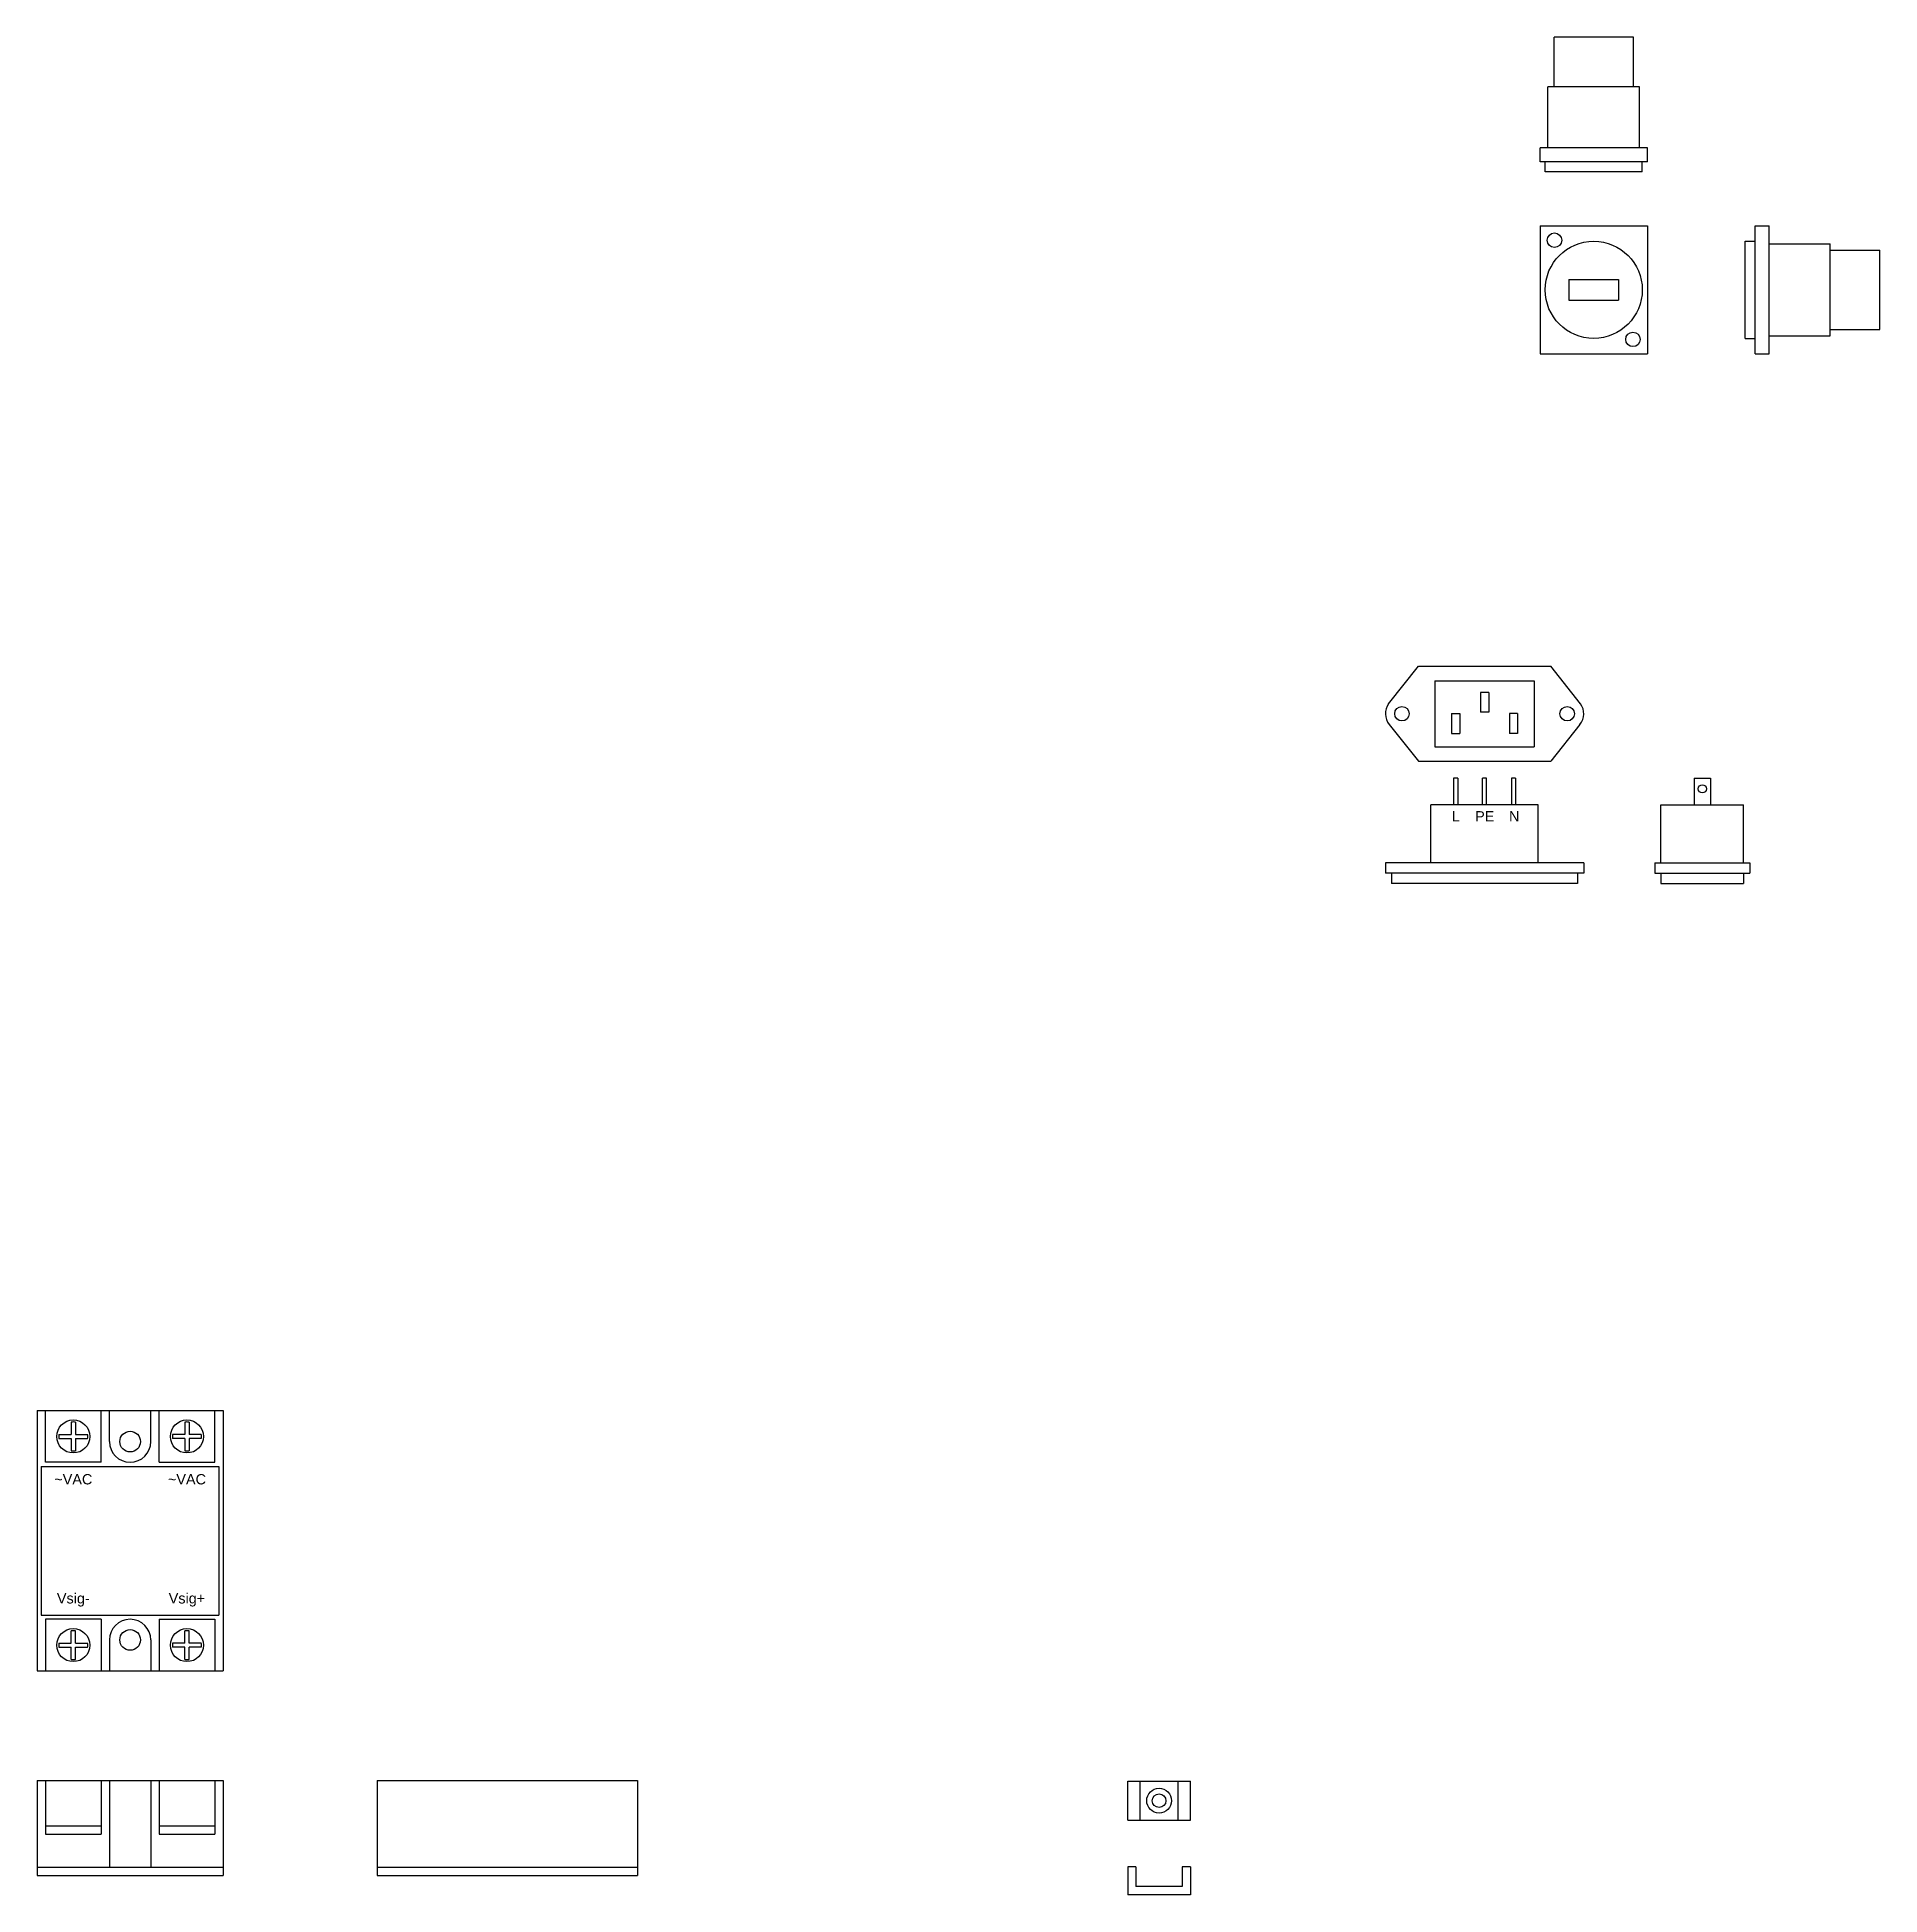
# Model space of a CAD drawing. Header units: millimetres. Extents: x 568 to 6362, y 128 to 4828.
# Drawn here: x 5117.7 to 5563.6, y 1916.7 to 2366.3 of the extents above; entities that cross this region are included whole.
import ezdxf

# ---------------------------------------------------------------- set-up
doc = ezdxf.new("R2010")
doc.units = ezdxf.units.MM

msp = doc.modelspace()

# ---------------------------------------------------------------- texts
at = {"color": 191, "char_height": 2.5, "width": 4.69934, "attachment_point": 5}
for s, insert in [('{\\fArial|b0|i0|c238|p0;L}', (5461.005, 2177.687)), ('{\\fArial|b0|i0|c238|p0;PE}', (5467.976, 2177.687)), ('{\\fArial|b0|i0|c238|p0;N}', (5475.121, 2177.687))]:
    msp.add_mtext(s, dxfattribs=dict(at, insert=insert))
at = {"color": 30, "char_height": 2.5, "width": 13.5, "attachment_point": 5}
for s, insert in [('{\\fArial|b0|i0|c238|p0;~VAC}', (5126.412, 2017.238)), ('{\\fArial|b0|i0|c238|p0;~VAC}', (5153.912, 2017.238)), ('{\\fArial|b0|i0|c238|p0;Vsig-}', (5126.412, 1988.069)), ('{\\fArial|b0|i0|c238|p0;Vsig+}', (5153.912, 1988.069))]:
    msp.add_mtext(s, dxfattribs=dict(at, insert=insert))

# ---------------------------------------------------------------- linework, layer by layer
at = {"color": 161}
for p, q in [((5484.748, 2354.252), (5484.748, 2366.252)), ((5503.948, 2366.252), (5484.748, 2366.252)), ((5503.948, 2354.252), (5503.948, 2366.252)), ((5483.248, 2339.452), (5483.248, 2354.252)), ((5505.448, 2354.252), (5483.248, 2354.252)), ((5505.448, 2339.452), (5505.448, 2354.252)), ((5481.348, 2336.052), (5481.348, 2339.452)), ((5507.348, 2339.452), (5481.348, 2339.452)), ((5507.348, 2336.052), (5507.348, 2339.452)), ((5507.348, 2336.052), (5481.348, 2336.052)), ((5482.598, 2333.652), (5482.598, 2336.052)), ((5506.098, 2333.652), (5482.598, 2333.652)), ((5506.098, 2333.652), (5506.098, 2336.052)), ((5481.348, 2320.607), (5507.348, 2320.607)), ((5481.348, 2320.607), (5481.348, 2289.607)), ((5507.348, 2320.607), (5507.348, 2289.607)), ((5533.387, 2320.607), (5536.787, 2320.607)), ((5533.387, 2289.607), (5533.387, 2320.607)), ((5536.787, 2289.607), (5536.787, 2320.607)), ((5530.987, 2293.357), (5530.987, 2316.857)), ((5530.987, 2316.857), (5533.387, 2316.857)), ((5536.787, 2316.207), (5551.587, 2316.207)), ((5551.587, 2294.007), (5551.587, 2316.207)), ((5551.587, 2314.707), (5563.587, 2314.707)), ((5563.587, 2295.507), (5563.587, 2314.707)), ((5488.348, 2307.607), (5500.348, 2307.607)), ((5488.348, 2307.607), (5488.348, 2302.607)), ((5500.348, 2307.607), (5500.348, 2302.607)), ((5488.348, 2302.607), (5500.348, 2302.607)), ((5530.987, 2293.357), (5533.387, 2293.357)), ((5536.787, 2294.007), (5551.587, 2294.007)), ((5551.587, 2295.507), (5563.587, 2295.507)), ((5481.348, 2289.607), (5507.348, 2289.607)), ((5533.387, 2289.607), (5536.787, 2289.607))]:
    msp.add_line(p, q, dxfattribs=at)
at = {"color": 191}
for p, q in [((5444.723, 2204.904), (5451.931, 2214.015)), ((5451.931, 2214.015), (5483.931, 2214.015)), ((5491.139, 2204.904), (5483.931, 2214.015)), ((5455.931, 2210.515), (5455.931, 2194.515)), ((5455.931, 2210.515), (5479.931, 2210.515)), ((5468.931, 2207.678), (5466.931, 2207.678)), ((5466.931, 2207.678), (5466.931, 2202.878)), ((5468.931, 2207.678), (5468.931, 2202.878)), ((5479.931, 2210.515), (5479.931, 2194.515)), ((5444.868, 2199.943), (5451.931, 2191.015)), ((5459.931, 2202.536), (5461.931, 2202.536)), ((5459.931, 2202.536), (5459.931, 2197.736)), ((5461.931, 2202.536), (5461.931, 2197.736)), ((5468.931, 2202.878), (5466.931, 2202.878)), ((5475.931, 2202.536), (5473.931, 2202.536)), ((5473.931, 2202.536), (5473.931, 2197.736)), ((5475.931, 2202.536), (5475.931, 2197.736)), ((5490.995, 2199.943), (5483.931, 2191.015)), ((5455.931, 2194.515), (5479.931, 2194.515)), ((5459.931, 2197.736), (5461.931, 2197.736)), ((5475.931, 2197.736), (5473.931, 2197.736)), ((5451.931, 2191.015), (5483.931, 2191.015)), ((5460.431, 2186.933), (5460.431, 2180.433)), ((5461.431, 2186.933), (5460.431, 2186.933)), ((5461.431, 2186.933), (5461.431, 2180.433)), ((5467.431, 2180.433), (5467.431, 2186.933)), ((5468.431, 2186.933), (5467.431, 2186.933)), ((5468.431, 2180.433), (5468.431, 2186.933)), ((5474.431, 2186.933), (5474.431, 2180.433)), ((5475.431, 2186.933), (5474.431, 2186.933)), ((5475.431, 2186.933), (5475.431, 2180.433)), ((5518.618, 2186.933), (5522.618, 2186.933)), ((5518.618, 2186.933), (5518.618, 2180.433)), ((5522.618, 2186.933), (5522.618, 2180.433)), ((5454.931, 2166.433), (5454.931, 2180.433)), ((5480.931, 2180.433), (5454.931, 2180.433)), ((5480.931, 2166.433), (5480.931, 2180.433)), ((5510.618, 2180.433), (5530.618, 2180.433)), ((5510.618, 2166.433), (5510.618, 2180.433)), ((5530.618, 2166.433), (5530.618, 2180.433)), ((5491.931, 2166.433), (5443.931, 2166.433)), ((5443.931, 2166.433), (5443.931, 2163.933)), ((5491.931, 2163.933), (5443.931, 2163.933)), ((5445.431, 2163.933), (5445.431, 2161.433)), ((5490.431, 2163.933), (5490.431, 2161.433)), ((5491.931, 2166.433), (5491.931, 2163.933)), ((5509.118, 2166.433), (5532.118, 2166.433)), ((5509.118, 2166.433), (5509.118, 2163.933)), ((5509.118, 2163.933), (5532.118, 2163.933)), ((5510.618, 2163.933), (5510.618, 2161.433)), ((5530.618, 2163.933), (5530.618, 2161.433)), ((5532.118, 2166.433), (5532.118, 2163.933)), ((5490.431, 2161.433), (5445.431, 2161.433)), ((5510.618, 2161.433), (5530.618, 2161.433))]:
    msp.add_line(p, q, dxfattribs=at)
at = {"color": 30}
for p, q in [((5117.662, 2033.863), (5162.662, 2033.863)), ((5117.662, 2033.863), (5117.662, 1970.863)), ((5119.662, 2021.363), (5119.662, 2033.863)), ((5133.162, 2021.363), (5133.162, 2033.863)), ((5135.162, 2026.363), (5135.162, 2033.863)), ((5145.162, 2026.363), (5145.162, 2033.863)), ((5147.162, 2021.363), (5147.162, 2033.863)), ((5160.662, 2021.363), (5160.662, 2033.863)), ((5162.662, 2033.863), (5162.662, 1970.863)), ((5122.948, 2028.113), (5125.912, 2028.113)), ((5125.912, 2031.077), (5125.912, 2028.113)), ((5126.912, 2031.077), (5126.912, 2028.113)), ((5126.912, 2028.113), (5129.877, 2028.113)), ((5153.412, 2028.113), (5150.448, 2028.113)), ((5153.412, 2031.077), (5153.412, 2028.113)), ((5154.412, 2031.077), (5154.412, 2028.113)), ((5157.377, 2028.113), (5154.412, 2028.113)), ((5122.948, 2027.113), (5125.912, 2027.113)), ((5125.912, 2027.113), (5125.912, 2024.149)), ((5126.912, 2027.113), (5126.912, 2024.149)), ((5126.912, 2027.113), (5129.877, 2027.113)), ((5153.412, 2027.113), (5150.448, 2027.113)), ((5153.412, 2027.113), (5153.412, 2024.149)), ((5157.377, 2027.113), (5154.412, 2027.113)), ((5154.412, 2027.113), (5154.412, 2024.149)), ((5118.662, 2020.363), (5118.662, 1984.363)), ((5118.662, 2020.363), (5161.662, 2020.363)), ((5133.162, 2021.363), (5119.662, 2021.363)), ((5147.162, 2021.363), (5160.662, 2021.363)), ((5161.662, 2020.363), (5161.662, 1984.363)), ((5118.662, 1984.363), (5161.662, 1984.363)), ((5119.662, 1983.363), (5119.662, 1970.863)), ((5133.162, 1983.363), (5119.662, 1983.363)), ((5133.162, 1983.363), (5133.162, 1970.863)), ((5147.162, 1983.363), (5147.162, 1970.863)), ((5147.162, 1983.363), (5160.662, 1983.363)), ((5160.662, 1983.363), (5160.662, 1970.863)), ((5125.912, 1977.613), (5125.912, 1980.577)), ((5126.912, 1977.613), (5126.912, 1980.577)), ((5135.162, 1978.363), (5135.162, 1970.863)), ((5145.162, 1978.363), (5145.162, 1970.863)), ((5153.412, 1977.613), (5153.412, 1980.577)), ((5154.412, 1977.613), (5154.412, 1980.577)), ((5122.948, 1977.613), (5125.912, 1977.613)), ((5122.948, 1976.613), (5125.912, 1976.613)), ((5125.912, 1973.649), (5125.912, 1976.613)), ((5126.912, 1977.613), (5129.877, 1977.613)), ((5126.912, 1973.649), (5126.912, 1976.613)), ((5126.912, 1976.613), (5129.877, 1976.613)), ((5153.412, 1977.613), (5150.448, 1977.613)), ((5153.412, 1976.613), (5150.448, 1976.613)), ((5153.412, 1973.649), (5153.412, 1976.613)), ((5157.377, 1977.613), (5154.412, 1977.613)), ((5154.412, 1973.649), (5154.412, 1976.613)), ((5157.377, 1976.613), (5154.412, 1976.613)), ((5117.662, 1970.863), (5162.662, 1970.863)), ((5117.662, 1944.392), (5117.662, 1921.392)), ((5117.662, 1944.392), (5162.662, 1944.392)), ((5119.662, 1944.392), (5119.662, 1931.392)), ((5133.162, 1944.392), (5133.162, 1931.392)), ((5135.162, 1944.392), (5135.162, 1923.392)), ((5145.162, 1944.392), (5145.162, 1923.392)), ((5147.162, 1944.392), (5147.162, 1931.392)), ((5160.662, 1944.392), (5160.662, 1931.392)), ((5162.662, 1944.392), (5162.662, 1921.392)), ((5199.937, 1944.392), (5262.937, 1944.392)), ((5199.937, 1944.392), (5199.937, 1921.392)), ((5262.937, 1944.392), (5262.937, 1921.392)), ((5119.662, 1933.392), (5133.162, 1933.392)), ((5147.162, 1933.392), (5160.662, 1933.392)), ((5119.662, 1931.392), (5133.162, 1931.392)), ((5147.162, 1931.392), (5160.662, 1931.392)), ((5117.662, 1923.392), (5162.662, 1923.392)), ((5117.662, 1921.392), (5162.662, 1921.392)), ((5199.937, 1923.392), (5262.937, 1923.392)), ((5199.937, 1921.392), (5262.937, 1921.392))]:
    msp.add_line(p, q, dxfattribs=at)
at = {"color": 53}
for p, q in [((5381.572, 1934.767), (5381.572, 1944.167)), ((5381.572, 1944.167), (5396.772, 1944.167)), ((5384.572, 1934.767), (5384.572, 1944.167)), ((5393.772, 1934.767), (5393.772, 1944.167)), ((5396.772, 1934.767), (5396.772, 1944.167)), ((5381.572, 1934.767), (5396.772, 1934.767)), ((5381.572, 1923.481), (5381.572, 1916.681)), ((5383.572, 1923.481), (5381.572, 1923.481)), ((5383.572, 1923.481), (5383.572, 1918.681)), ((5396.772, 1923.481), (5394.772, 1923.481)), ((5394.772, 1923.481), (5394.772, 1918.681)), ((5396.772, 1923.481), (5396.772, 1916.681)), ((5396.772, 1916.681), (5381.572, 1916.681)), ((5394.772, 1918.681), (5383.572, 1918.681))]:
    msp.add_line(p, q, dxfattribs=at)
at = {"color": 161}
for centre, radius in [((5494.348, 2305.107), 11.75), ((5484.848, 2317.107), 1.75), ((5503.848, 2293.107), 1.75)]:
    msp.add_circle(centre, radius, dxfattribs=at)
at = {"color": 191}
for centre, radius in [((5447.931, 2202.515), 1.75), ((5487.931, 2202.515), 1.75), ((5520.618, 2184.343), 1)]:
    msp.add_circle(centre, radius, dxfattribs=at)
at = {"color": 30}
for centre, radius in [((5126.412, 2027.613), 4), ((5140.162, 2026.363), 2.5), ((5153.912, 2027.613), 4), ((5126.412, 1977.113), 4), ((5140.162, 1978.363), 2.5), ((5153.912, 1977.113), 4)]:
    msp.add_circle(centre, radius, dxfattribs=at)
at = {"color": 53}
for radius in [3, 1.65]:
    msp.add_circle((5389.172, 1939.467), radius, dxfattribs=at)
at = {"color": 191}
for centre, start, end in [((5447.931, 2202.515), 143.31915, 220.01828), ((5487.931, 2202.515), 319.98172, 36.68085)]:
    msp.add_arc(centre, 4, start, end, dxfattribs=at)
at = {"color": 30}
for centre, radius, start, end in [((5126.412, 2027.613), 3.5, 171.78679, 188.21321), ((5126.412, 2027.613), 3.5, 81.78679, 98.21321), ((5126.412, 2027.613), 3.5, 351.78679, 8.21321), ((5153.912, 2027.613), 3.5, 171.78679, 188.21321), ((5153.912, 2027.613), 3.5, 81.78679, 98.21321), ((5153.912, 2027.613), 3.5, 351.78679, 8.21321), ((5126.412, 2027.613), 3.5, 261.78679, 278.21321), ((5140.162, 2026.363), 5, 180, 0), ((5153.912, 2027.613), 3.5, 261.78679, 278.21321), ((5140.162, 1978.363), 5, 0, 180), ((5126.412, 1977.113), 3.5, 81.78679, 98.21321), ((5153.912, 1977.113), 3.5, 81.78679, 98.21321), ((5126.412, 1977.113), 3.5, 171.78679, 188.21321), ((5126.412, 1977.113), 3.5, 261.78679, 278.21321), ((5126.412, 1977.113), 3.5, 351.78679, 8.21321), ((5153.912, 1977.113), 3.5, 171.78679, 188.21321), ((5153.912, 1977.113), 3.5, 261.78679, 278.21321), ((5153.912, 1977.113), 3.5, 351.78679, 8.21321)]:
    msp.add_arc(centre, radius, start, end, dxfattribs=at)

msp.set_redraw_order([(e.dxf.handle, doc.entitydb.next_handle()) for e in msp.query("TEXT MTEXT ATTDEF DIMENSION ARC_DIMENSION")])  # texts and dimensions are drawn at this point

doc.saveas('drawing.dxf')
